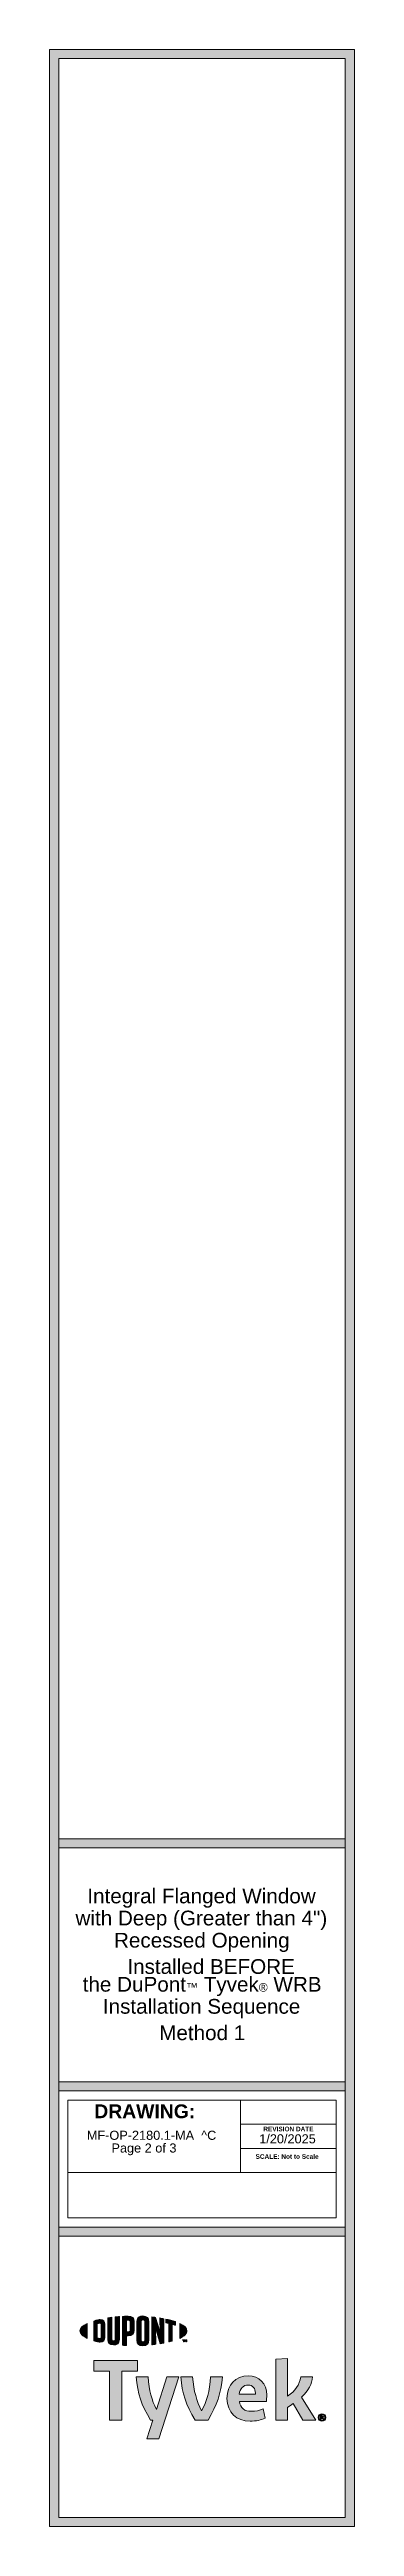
# Model space of a CAD drawing. Extents: x -1337 to 5791, y -3809 to 1769.
# Drawn here: x 1791 to 2092, y -3693 to -1236 of the extents above; entities that cross this region are included whole.
import ezdxf

# ---------------------------------------------------------------- set-up
doc = ezdxf.new("R2010")
doc.units = 0
doc.header["$MEASUREMENT"] = 0
doc.layers.get('0').update_dxf_attribs({"lineweight": 0})
doc.layers.add('0_0', color=7, linetype='Continuous', lineweight=0)
doc.layers.add('G-ANNO-TTLB', color=7, linetype='Continuous', lineweight=0)

# ---------------------------------------------------------------- blocks, each defined once
blk = doc.blocks.new('Block_10')
at = {"layer": 'G-ANNO-TTLB', "true_color": 0xe11b22, "transparency": 33554687}
h = blk.add_hatch(color=242, dxfattribs=at)
h.dxf.hatch_style = 2
edge = h.paths.add_edge_path()
edge.add_spline(control_points=[(1842.1, -3504.6), (1842.1, -3505.7), (1841.4, -3506.1), (1840.6, -3506.1), (1839.9, -3506.1), (1838.9, -3505.9), (1838.1, -3505.6), (1838.1, -3505.6), (1838.1, -3491.5), (1838.1, -3491.5), (1838.9, -3491.3), (1839.9, -3491.1), (1840.6, -3491.1), (1841.4, -3491.1), (1842.1, -3491.4), (1842.1, -3492.6), (1842.1, -3492.6), (1842.1, -3504.6), (1842.1, -3504.6)], knot_values=[0, 0, 0, 0, 1, 1, 1, 2, 2, 2, 3, 3, 3, 4, 4, 4, 5, 5, 5, 6, 6, 6, 6], degree=3, periodic=0)
edge = h.paths.add_edge_path()
edge.add_spline(control_points=[(1841.1, -3487.4), (1839.8, -3487.4), (1838, -3487.7), (1834.6, -3488.8), (1834.6, -3488.8), (1834.6, -3508.4), (1834.6, -3508.4), (1837.6, -3509.3), (1839.8, -3509.8), (1841.1, -3509.8), (1844, -3509.8), (1845.7, -3508), (1845.7, -3505.1), (1845.7, -3505.1), (1845.7, -3492.1), (1845.7, -3492.1), (1845.7, -3489.2), (1844, -3487.4), (1841.1, -3487.4)], knot_values=[0, 0, 0, 0, 1, 1, 1, 2, 2, 2, 3, 3, 3, 4, 4, 4, 5, 5, 5, 6, 6, 6, 6], degree=3, periodic=0)
h = blk.add_hatch(color=242, dxfattribs=at)
h.dxf.hatch_style = 2
edge = h.paths.add_edge_path()
edge.add_spline(control_points=[(1856, -3506.9), (1856, -3508), (1855.6, -3508.7), (1854.2, -3508.6), (1852.8, -3508.4), (1852.4, -3507.8), (1852.4, -3506.5), (1852.4, -3506.5), (1852.4, -3485.1), (1852.4, -3485.1), (1851.5, -3485.2), (1849.5, -3485.5), (1848.6, -3485.6), (1848.6, -3485.6), (1848.6, -3507.2), (1848.6, -3507.2), (1848.6, -3510.7), (1850.2, -3512), (1854.2, -3512.5), (1857.8, -3512.9), (1860, -3511), (1860, -3507.2), (1860, -3507.2), (1860, -3484.4), (1860, -3484.4), (1859.3, -3484.5), (1856.8, -3484.7), (1856, -3484.7), (1856, -3484.7), (1856, -3506.9), (1856, -3506.9)], knot_values=[0, 0, 0, 0, 1, 1, 1, 2, 2, 2, 3, 3, 3, 4, 4, 4, 5, 5, 5, 6, 6, 6, 7, 7, 7, 8, 8, 8, 9, 9, 9, 10, 10, 10, 10], degree=3, periodic=0)
h = blk.add_hatch(color=242, dxfattribs=at)
h.dxf.hatch_style = 2
edge = h.paths.add_edge_path()
edge.add_spline(control_points=[(1870.7, -3497.5), (1870.7, -3498.7), (1870.3, -3499.4), (1868.7, -3499.4), (1868.7, -3499.4), (1867.2, -3499.4), (1867.2, -3499.4), (1867.2, -3499.4), (1867.2, -3488), (1867.2, -3488), (1867.9, -3488), (1868.2, -3488), (1868.6, -3488), (1870.4, -3488), (1870.7, -3488.7), (1870.7, -3489.9), (1870.7, -3489.9), (1870.7, -3497.5), (1870.7, -3497.5)], knot_values=[0, 0, 0, 0, 1, 1, 1, 2, 2, 2, 3, 3, 3, 4, 4, 4, 5, 5, 5, 6, 6, 6, 6], degree=3, periodic=0)
edge = h.paths.add_edge_path()
edge.add_spline(control_points=[(1868.8, -3484), (1868.1, -3484), (1865.6, -3484.1), (1863.2, -3484.2), (1863.2, -3484.2), (1863.2, -3512.9), (1863.2, -3512.9), (1864, -3513), (1866.1, -3513.1), (1867.2, -3513.1), (1867.2, -3513.1), (1867.2, -3503.4), (1867.2, -3503.4), (1867.2, -3503.4), (1868.8, -3503.4), (1868.8, -3503.4), (1873, -3503.4), (1874.8, -3501.5), (1874.8, -3497.8), (1874.8, -3497.8), (1874.8, -3489.3), (1874.8, -3489.3), (1874.8, -3485.8), (1872.8, -3484), (1868.8, -3484)], knot_values=[0, 0, 0, 0, 1, 1, 1, 2, 2, 2, 3, 3, 3, 4, 4, 4, 5, 5, 5, 6, 6, 6, 7, 7, 7, 8, 8, 8, 8], degree=3, periodic=0)
h = blk.add_hatch(color=242, dxfattribs=at)
h.dxf.hatch_style = 2
edge = h.paths.add_edge_path()
edge.add_spline(control_points=[(1885.1, -3507.5), (1885.1, -3508.7), (1884.8, -3509.3), (1883.3, -3509.3), (1881.9, -3509.3), (1881.5, -3508.7), (1881.5, -3507.5), (1881.5, -3507.5), (1881.5, -3489.6), (1881.5, -3489.6), (1881.5, -3488.4), (1881.9, -3487.8), (1883.3, -3487.8), (1884.8, -3487.9), (1885.1, -3488.5), (1885.1, -3489.6), (1885.1, -3489.6), (1885.1, -3507.5), (1885.1, -3507.5)], knot_values=[0, 0, 0, 0, 1, 1, 1, 2, 2, 2, 3, 3, 3, 4, 4, 4, 5, 5, 5, 6, 6, 6, 6], degree=3, periodic=0)
edge = h.paths.add_edge_path()
edge.add_spline(control_points=[(1883.3, -3483.8), (1879.6, -3483.6), (1877.4, -3485.3), (1877.4, -3489.1), (1877.4, -3489.1), (1877.4, -3507.9), (1877.4, -3507.9), (1877.4, -3511.9), (1879.4, -3513.5), (1883.3, -3513.3), (1887.2, -3513.2), (1889.2, -3511.7), (1889.2, -3507.5), (1889.2, -3507.5), (1889.2, -3489.5), (1889.2, -3489.5), (1889.2, -3485.5), (1887.4, -3484), (1883.3, -3483.8)], knot_values=[0, 0, 0, 0, 1, 1, 1, 2, 2, 2, 3, 3, 3, 4, 4, 4, 5, 5, 5, 6, 6, 6, 6], degree=3, periodic=0)
h = blk.add_hatch(color=242, dxfattribs=at)
h.dxf.hatch_style = 2
edge = h.paths.add_edge_path()
edge.add_spline(control_points=[(1900.4, -3499.8), (1900.4, -3499.8), (1895.9, -3485.2), (1895.9, -3485.2), (1894.7, -3485.1), (1893.3, -3484.9), (1892.1, -3484.8), (1892.1, -3484.8), (1892.1, -3512.4), (1892.1, -3512.4), (1892.9, -3512.3), (1895, -3512.1), (1896, -3511.9), (1896, -3511.9), (1895.7, -3495.7), (1895.7, -3495.7), (1895.7, -3495.7), (1900.4, -3511.3), (1900.4, -3511.3), (1901.4, -3511.1), (1902.9, -3510.9), (1903.9, -3510.7), (1903.9, -3510.7), (1903.9, -3486.5), (1903.9, -3486.5), (1902.9, -3486.3), (1901, -3486), (1900.1, -3485.8), (1900.1, -3485.8), (1900.4, -3499.8), (1900.4, -3499.8)], knot_values=[0, 0, 0, 0, 1, 1, 1, 2, 2, 2, 3, 3, 3, 4, 4, 4, 5, 5, 5, 6, 6, 6, 7, 7, 7, 8, 8, 8, 9, 9, 9, 10, 10, 10, 10], degree=3, periodic=0)
h = blk.add_hatch(color=242, dxfattribs=at)
h.dxf.hatch_style = 2
edge = h.paths.add_edge_path()
edge.add_spline(control_points=[(1905.9, -3490.7), (1906.9, -3490.9), (1907.9, -3491.1), (1908.8, -3491.3), (1908.8, -3491.3), (1908.8, -3509.6), (1908.8, -3509.6), (1909.7, -3509.4), (1911.3, -3509), (1912.4, -3508.7), (1912.4, -3508.7), (1912.4, -3492.2), (1912.4, -3492.2), (1913.5, -3492.4), (1914.5, -3492.7), (1915.4, -3493), (1915.4, -3493), (1915.4, -3489.4), (1915.4, -3489.4), (1912.5, -3488.4), (1909.4, -3487.6), (1905.9, -3486.9), (1905.9, -3486.9), (1905.9, -3490.7), (1905.9, -3490.7)], knot_values=[0, 0, 0, 0, 1, 1, 1, 2, 2, 2, 3, 3, 3, 4, 4, 4, 5, 5, 5, 6, 6, 6, 7, 7, 7, 8, 8, 8, 8], degree=3, periodic=0)
h = blk.add_hatch(color=242, dxfattribs=at)
h.dxf.hatch_style = 2
edge = h.paths.add_edge_path()
edge.add_spline(control_points=[(1821, -3498.5), (1821, -3501.2), (1823.7, -3503.8), (1828.3, -3506), (1828.3, -3506), (1828.3, -3491.2), (1828.3, -3491.2), (1823.7, -3493.3), (1821, -3495.8), (1821, -3498.5)], knot_values=[0, 0, 0, 0, 1, 1, 1, 2, 2, 2, 3, 3, 3, 3], degree=3, periodic=0)
h = blk.add_hatch(color=242, dxfattribs=at)
h.dxf.hatch_style = 2
edge = h.paths.add_edge_path()
edge.add_spline(control_points=[(1926.9, -3498.5), (1926.9, -3501.2), (1924.3, -3503.8), (1919.7, -3506), (1919.7, -3506), (1919.7, -3491.2), (1919.7, -3491.2), (1924.3, -3493.3), (1926.9, -3495.8), (1926.9, -3498.5)], knot_values=[0, 0, 0, 0, 1, 1, 1, 2, 2, 2, 3, 3, 3, 3], degree=3, periodic=0)
h = blk.add_hatch(color=242, dxfattribs=at)
h.dxf.hatch_style = 2
edge = h.paths.add_edge_path()
edge.add_spline(control_points=[(1924.8, -3507.4), (1924.8, -3507.4), (1925.2, -3507.4), (1925.2, -3507.4), (1925.2, -3507.4), (1925.9, -3508.5), (1925.9, -3508.5), (1925.9, -3508.5), (1926.5, -3507.4), (1926.5, -3507.4), (1926.5, -3507.4), (1926.9, -3507.4), (1926.9, -3507.4), (1926.9, -3507.4), (1926.9, -3509.6), (1926.9, -3509.6), (1926.9, -3509.6), (1926.5, -3509.6), (1926.5, -3509.6), (1926.5, -3509.6), (1926.5, -3508.1), (1926.5, -3508.1), (1926.5, -3508.1), (1925.9, -3509.1), (1925.9, -3509.1), (1925.9, -3509.1), (1925.8, -3509.1), (1925.8, -3509.1), (1925.8, -3509.1), (1925.2, -3508.1), (1925.2, -3508.1), (1925.2, -3508.1), (1925.2, -3509.6), (1925.2, -3509.6), (1925.2, -3509.6), (1924.8, -3509.6), (1924.8, -3509.6), (1924.8, -3509.6), (1924.8, -3507.4), (1924.8, -3507.4)], knot_values=[0, 0, 0, 0, 1, 1, 1, 2, 2, 2, 3, 3, 3, 4, 4, 4, 5, 5, 5, 6, 6, 6, 7, 7, 7, 8, 8, 8, 9, 9, 9, 10, 10, 10, 11, 11, 11, 12, 12, 12, 13, 13, 13, 13], degree=3, periodic=0)
edge = h.paths.add_edge_path()
edge.add_spline(control_points=[(1923.3, -3507.8), (1923.3, -3507.8), (1922.6, -3507.8), (1922.6, -3507.8), (1922.6, -3507.8), (1922.6, -3507.4), (1922.6, -3507.4), (1922.6, -3507.4), (1924.3, -3507.4), (1924.3, -3507.4), (1924.3, -3507.4), (1924.3, -3507.8), (1924.3, -3507.8), (1924.3, -3507.8), (1923.7, -3507.8), (1923.7, -3507.8), (1923.7, -3507.8), (1923.7, -3509.6), (1923.7, -3509.6), (1923.7, -3509.6), (1923.3, -3509.6), (1923.3, -3509.6), (1923.3, -3509.6), (1923.3, -3507.8), (1923.3, -3507.8)], knot_values=[0, 0, 0, 0, 1, 1, 1, 2, 2, 2, 3, 3, 3, 4, 4, 4, 5, 5, 5, 6, 6, 6, 7, 7, 7, 8, 8, 8, 8], degree=3, periodic=0)
at = {"layer": 'G-ANNO-TTLB'}
for points, knots in [([(1841.1, -3487.4), (1839.8, -3487.4), (1838, -3487.7), (1834.6, -3488.8), (1834.6, -3488.8), (1834.6, -3508.4), (1834.6, -3508.4), (1837.6, -3509.3), (1839.8, -3509.8), (1841.1, -3509.8), (1844, -3509.8), (1845.7, -3508), (1845.7, -3505.1), (1845.7, -3505.1), (1845.7, -3492.1), (1845.7, -3492.1), (1845.7, -3489.2), (1844, -3487.4), (1841.1, -3487.4)], [0, 0, 0, 0, 1, 1, 1, 2, 2, 2, 3, 3, 3, 4, 4, 4, 5, 5, 5, 6, 6, 6, 6]), ([(1856, -3506.9), (1856, -3508), (1855.6, -3508.7), (1854.2, -3508.6), (1852.8, -3508.4), (1852.4, -3507.8), (1852.4, -3506.5), (1852.4, -3506.5), (1852.4, -3485.1), (1852.4, -3485.1), (1851.5, -3485.2), (1849.5, -3485.5), (1848.6, -3485.6), (1848.6, -3485.6), (1848.6, -3507.2), (1848.6, -3507.2), (1848.6, -3510.7), (1850.2, -3512), (1854.2, -3512.5), (1857.8, -3512.9), (1860, -3511), (1860, -3507.2), (1860, -3507.2), (1860, -3484.4), (1860, -3484.4), (1859.3, -3484.5), (1856.8, -3484.7), (1856, -3484.7), (1856, -3484.7), (1856, -3506.9), (1856, -3506.9)], [0, 0, 0, 0, 1, 1, 1, 2, 2, 2, 3, 3, 3, 4, 4, 4, 5, 5, 5, 6, 6, 6, 7, 7, 7, 8, 8, 8, 9, 9, 9, 10, 10, 10, 10]), ([(1868.8, -3484), (1868.1, -3484), (1865.6, -3484.1), (1863.2, -3484.2), (1863.2, -3484.2), (1863.2, -3512.9), (1863.2, -3512.9), (1864, -3513), (1866.1, -3513.1), (1867.2, -3513.1), (1867.2, -3513.1), (1867.2, -3503.4), (1867.2, -3503.4), (1867.2, -3503.4), (1868.8, -3503.4), (1868.8, -3503.4), (1873, -3503.4), (1874.8, -3501.5), (1874.8, -3497.8), (1874.8, -3497.8), (1874.8, -3489.3), (1874.8, -3489.3), (1874.8, -3485.8), (1872.8, -3484), (1868.8, -3484)], [0, 0, 0, 0, 1, 1, 1, 2, 2, 2, 3, 3, 3, 4, 4, 4, 5, 5, 5, 6, 6, 6, 7, 7, 7, 8, 8, 8, 8]), ([(1870.7, -3497.5), (1870.7, -3498.7), (1870.3, -3499.4), (1868.7, -3499.4), (1868.7, -3499.4), (1867.2, -3499.4), (1867.2, -3499.4), (1867.2, -3499.4), (1867.2, -3488), (1867.2, -3488), (1867.9, -3488), (1868.2, -3488), (1868.6, -3488), (1870.4, -3488), (1870.7, -3488.7), (1870.7, -3489.9), (1870.7, -3489.9), (1870.7, -3497.5), (1870.7, -3497.5)], [0, 0, 0, 0, 1, 1, 1, 2, 2, 2, 3, 3, 3, 4, 4, 4, 5, 5, 5, 6, 6, 6, 6]), ([(1883.3, -3483.8), (1879.6, -3483.6), (1877.4, -3485.3), (1877.4, -3489.1), (1877.4, -3489.1), (1877.4, -3507.9), (1877.4, -3507.9), (1877.4, -3511.9), (1879.4, -3513.5), (1883.3, -3513.3), (1887.2, -3513.2), (1889.2, -3511.7), (1889.2, -3507.5), (1889.2, -3507.5), (1889.2, -3489.5), (1889.2, -3489.5), (1889.2, -3485.5), (1887.4, -3484), (1883.3, -3483.8)], [0, 0, 0, 0, 1, 1, 1, 2, 2, 2, 3, 3, 3, 4, 4, 4, 5, 5, 5, 6, 6, 6, 6]), ([(1885.1, -3507.5), (1885.1, -3508.7), (1884.8, -3509.3), (1883.3, -3509.3), (1881.9, -3509.3), (1881.5, -3508.7), (1881.5, -3507.5), (1881.5, -3507.5), (1881.5, -3489.6), (1881.5, -3489.6), (1881.5, -3488.4), (1881.9, -3487.8), (1883.3, -3487.8), (1884.8, -3487.9), (1885.1, -3488.5), (1885.1, -3489.6), (1885.1, -3489.6), (1885.1, -3507.5), (1885.1, -3507.5)], [0, 0, 0, 0, 1, 1, 1, 2, 2, 2, 3, 3, 3, 4, 4, 4, 5, 5, 5, 6, 6, 6, 6]), ([(1900.4, -3499.8), (1900.4, -3499.8), (1895.9, -3485.2), (1895.9, -3485.2), (1894.7, -3485.1), (1893.3, -3484.9), (1892.1, -3484.8), (1892.1, -3484.8), (1892.1, -3512.4), (1892.1, -3512.4), (1892.9, -3512.3), (1895, -3512.1), (1896, -3511.9), (1896, -3511.9), (1895.7, -3495.7), (1895.7, -3495.7), (1895.7, -3495.7), (1900.4, -3511.3), (1900.4, -3511.3), (1901.4, -3511.1), (1902.9, -3510.9), (1903.9, -3510.7), (1903.9, -3510.7), (1903.9, -3486.5), (1903.9, -3486.5), (1902.9, -3486.3), (1901, -3486), (1900.1, -3485.8), (1900.1, -3485.8), (1900.4, -3499.8), (1900.4, -3499.8)], [0, 0, 0, 0, 1, 1, 1, 2, 2, 2, 3, 3, 3, 4, 4, 4, 5, 5, 5, 6, 6, 6, 7, 7, 7, 8, 8, 8, 9, 9, 9, 10, 10, 10, 10]), ([(1905.9, -3490.7), (1906.9, -3490.9), (1907.9, -3491.1), (1908.8, -3491.3), (1908.8, -3491.3), (1908.8, -3509.6), (1908.8, -3509.6), (1909.7, -3509.4), (1911.3, -3509), (1912.4, -3508.7), (1912.4, -3508.7), (1912.4, -3492.2), (1912.4, -3492.2), (1913.5, -3492.4), (1914.5, -3492.7), (1915.4, -3493), (1915.4, -3493), (1915.4, -3489.4), (1915.4, -3489.4), (1912.5, -3488.4), (1909.4, -3487.6), (1905.9, -3486.9), (1905.9, -3486.9), (1905.9, -3490.7), (1905.9, -3490.7)], [0, 0, 0, 0, 1, 1, 1, 2, 2, 2, 3, 3, 3, 4, 4, 4, 5, 5, 5, 6, 6, 6, 7, 7, 7, 8, 8, 8, 8]), ([(1821, -3498.5), (1821, -3501.2), (1823.7, -3503.8), (1828.3, -3506), (1828.3, -3506), (1828.3, -3491.2), (1828.3, -3491.2), (1823.7, -3493.3), (1821, -3495.8), (1821, -3498.5)], [0, 0, 0, 0, 1, 1, 1, 2, 2, 2, 3, 3, 3, 3]), ([(1842.1, -3504.6), (1842.1, -3505.7), (1841.4, -3506.1), (1840.6, -3506.1), (1839.9, -3506.1), (1838.9, -3505.9), (1838.1, -3505.6), (1838.1, -3505.6), (1838.1, -3491.5), (1838.1, -3491.5), (1838.9, -3491.3), (1839.9, -3491.1), (1840.6, -3491.1), (1841.4, -3491.1), (1842.1, -3491.4), (1842.1, -3492.6), (1842.1, -3492.6), (1842.1, -3504.6), (1842.1, -3504.6)], [0, 0, 0, 0, 1, 1, 1, 2, 2, 2, 3, 3, 3, 4, 4, 4, 5, 5, 5, 6, 6, 6, 6]), ([(1926.9, -3498.5), (1926.9, -3501.2), (1924.3, -3503.8), (1919.7, -3506), (1919.7, -3506), (1919.7, -3491.2), (1919.7, -3491.2), (1924.3, -3493.3), (1926.9, -3495.8), (1926.9, -3498.5)], [0, 0, 0, 0, 1, 1, 1, 2, 2, 2, 3, 3, 3, 3]), ([(1923.3, -3507.8), (1923.3, -3507.8), (1922.6, -3507.8), (1922.6, -3507.8), (1922.6, -3507.8), (1922.6, -3507.4), (1922.6, -3507.4), (1922.6, -3507.4), (1924.3, -3507.4), (1924.3, -3507.4), (1924.3, -3507.4), (1924.3, -3507.8), (1924.3, -3507.8), (1924.3, -3507.8), (1923.7, -3507.8), (1923.7, -3507.8), (1923.7, -3507.8), (1923.7, -3509.6), (1923.7, -3509.6), (1923.7, -3509.6), (1923.3, -3509.6), (1923.3, -3509.6), (1923.3, -3509.6), (1923.3, -3507.8), (1923.3, -3507.8)], [0, 0, 0, 0, 1, 1, 1, 2, 2, 2, 3, 3, 3, 4, 4, 4, 5, 5, 5, 6, 6, 6, 7, 7, 7, 8, 8, 8, 8]), ([(1924.8, -3507.4), (1924.8, -3507.4), (1925.2, -3507.4), (1925.2, -3507.4), (1925.2, -3507.4), (1925.9, -3508.5), (1925.9, -3508.5), (1925.9, -3508.5), (1926.5, -3507.4), (1926.5, -3507.4), (1926.5, -3507.4), (1926.9, -3507.4), (1926.9, -3507.4), (1926.9, -3507.4), (1926.9, -3509.6), (1926.9, -3509.6), (1926.9, -3509.6), (1926.5, -3509.6), (1926.5, -3509.6), (1926.5, -3509.6), (1926.5, -3508.1), (1926.5, -3508.1), (1926.5, -3508.1), (1925.9, -3509.1), (1925.9, -3509.1), (1925.9, -3509.1), (1925.8, -3509.1), (1925.8, -3509.1), (1925.8, -3509.1), (1925.2, -3508.1), (1925.2, -3508.1), (1925.2, -3508.1), (1925.2, -3509.6), (1925.2, -3509.6), (1925.2, -3509.6), (1924.8, -3509.6), (1924.8, -3509.6), (1924.8, -3509.6), (1924.8, -3507.4), (1924.8, -3507.4)], [0, 0, 0, 0, 1, 1, 1, 2, 2, 2, 3, 3, 3, 4, 4, 4, 5, 5, 5, 6, 6, 6, 7, 7, 7, 8, 8, 8, 9, 9, 9, 10, 10, 10, 11, 11, 11, 12, 12, 12, 13, 13, 13, 13])]:
    blk.add_open_spline(points, degree=3, knots=knots, dxfattribs=at)
blk = doc.blocks.new('Block_14')
at = {"layer": 'G-ANNO-TTLB', "true_color": 0x17477e, "transparency": 33554687}
h = blk.add_hatch(color=156, dxfattribs=at)
h.dxf.hatch_style = 2
h.paths.add_polyline_path([(1878.1, -3528.1), (1834.6, -3528.1), (1834.6, -3538.4), (1850.3, -3538.4), (1850.3, -3587.2), (1862.4, -3587.2), (1862.4, -3538.4), (1878.1, -3538.4)])
h = blk.add_hatch(color=156, dxfattribs=at)
h.dxf.hatch_style = 2
edge = h.paths.add_edge_path()
edge.add_spline(control_points=[(2040.3, -3564.2), (2040.3, -3564.2), (2054.3, -3587.2), (2054.3, -3587.2), (2054.3, -3587.2), (2041.7, -3587.2), (2041.7, -3587.2), (2041.7, -3587.2), (2032, -3570.7), (2032, -3570.7), (2030.2, -3572), (2028.3, -3573.3), (2026.3, -3574.5), (2026.3, -3574.5), (2026.3, -3587.2), (2026.3, -3587.2), (2026.3, -3587.2), (2014.7, -3587.2), (2014.7, -3587.2), (2014.7, -3587.2), (2014.7, -3526.7), (2014.7, -3526.7), (2014.7, -3526.7), (2026.3, -3526.1), (2026.3, -3526.1), (2026.3, -3526.1), (2026.3, -3563.3), (2026.3, -3563.3), (2034.2, -3558.2), (2038.1, -3552.3), (2039.5, -3544.1), (2039.5, -3544.1), (2051, -3544.1), (2051, -3544.1), (2050.8, -3551.3), (2047.1, -3557.8), (2040.3, -3564.2)], knot_values=[0, 0, 0, 0, 1, 1, 1, 2, 2, 2, 3, 3, 3, 4, 4, 4, 5, 5, 5, 6, 6, 6, 7, 7, 7, 8, 8, 8, 9, 9, 9, 10, 10, 10, 11, 11, 11, 12, 12, 12, 12], degree=3, periodic=0)
h = blk.add_hatch(color=156, dxfattribs=at)
h.dxf.hatch_style = 2
edge = h.paths.add_edge_path()
edge.add_spline(control_points=[(1950.3, -3544.1), (1949.6, -3558.5), (1946.4, -3568.3), (1941.4, -3577.8), (1936.6, -3568.3), (1933.5, -3558.5), (1932.5, -3544.1), (1932.5, -3544.1), (1920.8, -3544.1), (1920.8, -3544.1), (1922.1, -3561), (1925.9, -3571.9), (1935, -3587.2), (1935, -3587.2), (1947.9, -3587.2), (1947.9, -3587.2), (1956.7, -3571.9), (1960.3, -3561), (1962, -3544.1), (1962, -3544.1), (1950.3, -3544.1), (1950.3, -3544.1)], knot_values=[0, 0, 0, 0, 1, 1, 1, 2, 2, 2, 3, 3, 3, 4, 4, 4, 5, 5, 5, 6, 6, 6, 7, 7, 7, 7], degree=3, periodic=0)
h = blk.add_hatch(color=156, dxfattribs=at)
h.dxf.hatch_style = 2
edge = h.paths.add_edge_path()
edge.add_spline(control_points=[(1978.6, -3561.5), (1978.6, -3561.5), (1994.6, -3561.5), (1994.6, -3561.5), (1994.6, -3561.5), (1994.6, -3560.5), (1994.6, -3560.5), (1994.6, -3555.8), (1992.1, -3552.3), (1987.5, -3552.3), (1982.6, -3552.3), (1979.4, -3555.8), (1978.6, -3561.5)], knot_values=[0, 0, 0, 0, 1, 1, 1, 2, 2, 2, 3, 3, 3, 4, 4, 4, 4], degree=3, periodic=0)
edge = h.paths.add_edge_path()
edge.add_spline(control_points=[(2004.2, -3585.3), (2000.5, -3587), (1995, -3588.2), (1989.4, -3588.2), (1975.8, -3588.2), (1966.5, -3579.6), (1966.5, -3565.6), (1966.5, -3552.2), (1975.1, -3543.1), (1987.5, -3543.1), (1998.5, -3543.1), (2005.8, -3550.9), (2005.8, -3562.2), (2005.8, -3564.8), (2005.6, -3566.9), (2005.5, -3568.6), (2005.5, -3568.6), (1978.8, -3568.6), (1978.8, -3568.6), (1979.9, -3575.4), (1983.8, -3578.4), (1990.6, -3578.4), (1994.7, -3578.4), (1998.7, -3577.5), (2002.3, -3576), (2002.3, -3576), (2004.2, -3585.3), (2004.2, -3585.3)], knot_values=[0, 0, 0, 0, 1, 1, 1, 2, 2, 2, 3, 3, 3, 4, 4, 4, 5, 5, 5, 6, 6, 6, 7, 7, 7, 8, 8, 8, 9, 9, 9, 9], degree=3, periodic=0)
at = {"layer": 'G-ANNO-TTLB'}
blk.add_lwpolyline([(1878.1, -3528.1), (1834.6, -3528.1), (1834.6, -3538.4), (1850.3, -3538.4), (1850.3, -3587.2), (1862.4, -3587.2), (1862.4, -3538.4), (1878.1, -3538.4)], close=True, dxfattribs=at)
for points, knots in [([(2040.3, -3564.2), (2040.3, -3564.2), (2054.3, -3587.2), (2054.3, -3587.2), (2054.3, -3587.2), (2041.7, -3587.2), (2041.7, -3587.2), (2041.7, -3587.2), (2032, -3570.7), (2032, -3570.7), (2030.2, -3572), (2028.3, -3573.3), (2026.3, -3574.5), (2026.3, -3574.5), (2026.3, -3587.2), (2026.3, -3587.2), (2026.3, -3587.2), (2014.7, -3587.2), (2014.7, -3587.2), (2014.7, -3587.2), (2014.7, -3526.7), (2014.7, -3526.7), (2014.7, -3526.7), (2026.3, -3526.1), (2026.3, -3526.1), (2026.3, -3526.1), (2026.3, -3563.3), (2026.3, -3563.3), (2034.2, -3558.2), (2038.1, -3552.3), (2039.5, -3544.1), (2039.5, -3544.1), (2051, -3544.1), (2051, -3544.1), (2050.8, -3551.3), (2047.1, -3557.8), (2040.3, -3564.2)], [0, 0, 0, 0, 1, 1, 1, 2, 2, 2, 3, 3, 3, 4, 4, 4, 5, 5, 5, 6, 6, 6, 7, 7, 7, 8, 8, 8, 9, 9, 9, 10, 10, 10, 11, 11, 11, 12, 12, 12, 12]), ([(1950.3, -3544.1), (1949.6, -3558.5), (1946.4, -3568.3), (1941.4, -3577.8), (1936.6, -3568.3), (1933.5, -3558.5), (1932.5, -3544.1), (1932.5, -3544.1), (1920.8, -3544.1), (1920.8, -3544.1), (1922.1, -3561), (1925.9, -3571.9), (1935, -3587.2), (1935, -3587.2), (1947.9, -3587.2), (1947.9, -3587.2), (1956.7, -3571.9), (1960.3, -3561), (1962, -3544.1), (1962, -3544.1), (1950.3, -3544.1), (1950.3, -3544.1)], [0, 0, 0, 0, 1, 1, 1, 2, 2, 2, 3, 3, 3, 4, 4, 4, 5, 5, 5, 6, 6, 6, 7, 7, 7, 7]), ([(2004.2, -3585.3), (2000.5, -3587), (1995, -3588.2), (1989.4, -3588.2), (1975.8, -3588.2), (1966.5, -3579.6), (1966.5, -3565.6), (1966.5, -3552.2), (1975.1, -3543.1), (1987.5, -3543.1), (1998.5, -3543.1), (2005.8, -3550.9), (2005.8, -3562.2), (2005.8, -3564.8), (2005.6, -3566.9), (2005.5, -3568.6), (2005.5, -3568.6), (1978.8, -3568.6), (1978.8, -3568.6), (1979.9, -3575.4), (1983.8, -3578.4), (1990.6, -3578.4), (1994.7, -3578.4), (1998.7, -3577.5), (2002.3, -3576), (2002.3, -3576), (2004.2, -3585.3), (2004.2, -3585.3)], [0, 0, 0, 0, 1, 1, 1, 2, 2, 2, 3, 3, 3, 4, 4, 4, 5, 5, 5, 6, 6, 6, 7, 7, 7, 8, 8, 8, 9, 9, 9, 9]), ([(1978.6, -3561.5), (1978.6, -3561.5), (1994.6, -3561.5), (1994.6, -3561.5), (1994.6, -3561.5), (1994.6, -3560.5), (1994.6, -3560.5), (1994.6, -3555.8), (1992.1, -3552.3), (1987.5, -3552.3), (1982.6, -3552.3), (1979.4, -3555.8), (1978.6, -3561.5)], [0, 0, 0, 0, 1, 1, 1, 2, 2, 2, 3, 3, 3, 4, 4, 4, 4])]:
    blk.add_open_spline(points, degree=3, knots=knots, dxfattribs=at)
blk = doc.blocks.new('Block_13')
at = {"layer": 'G-ANNO-TTLB', "true_color": 0x17477e, "transparency": 33554687}
h = blk.add_hatch(color=156, dxfattribs=at)
h.dxf.hatch_style = 2
edge = h.paths.add_edge_path()
edge.add_spline(control_points=[(1907.1, -3544.1), (1907.1, -3544.1), (1896.6, -3576.5), (1896.6, -3576.5), (1892.2, -3567.4), (1889.3, -3557.9), (1888.4, -3544.1), (1888.4, -3544.1), (1876.7, -3544.1), (1876.7, -3544.1), (1877.9, -3561), (1881.7, -3571.9), (1890.9, -3587.2), (1890.9, -3587.2), (1893.2, -3587.2), (1893.2, -3587.2), (1893.2, -3587.2), (1887.2, -3605.8), (1887.2, -3605.8), (1887.2, -3605.8), (1898.9, -3605.8), (1898.9, -3605.8), (1898.9, -3605.8), (1918.7, -3544.1), (1918.7, -3544.1), (1918.7, -3544.1), (1907.1, -3544.1), (1907.1, -3544.1)], knot_values=[0, 0, 0, 0, 1, 1, 1, 2, 2, 2, 3, 3, 3, 4, 4, 4, 5, 5, 5, 6, 6, 6, 7, 7, 7, 8, 8, 8, 9, 9, 9, 9], degree=3, periodic=0)
at = {"layer": 'G-ANNO-TTLB'}
blk.add_open_spline([(1907.1, -3544.1), (1907.1, -3544.1), (1896.6, -3576.5), (1896.6, -3576.5), (1892.2, -3567.4), (1889.3, -3557.9), (1888.4, -3544.1), (1888.4, -3544.1), (1876.7, -3544.1), (1876.7, -3544.1), (1877.9, -3561), (1881.7, -3571.9), (1890.9, -3587.2), (1890.9, -3587.2), (1893.2, -3587.2), (1893.2, -3587.2), (1893.2, -3587.2), (1887.2, -3605.8), (1887.2, -3605.8), (1887.2, -3605.8), (1898.9, -3605.8), (1898.9, -3605.8), (1898.9, -3605.8), (1918.7, -3544.1), (1918.7, -3544.1), (1918.7, -3544.1), (1907.1, -3544.1), (1907.1, -3544.1)], degree=3, knots=[0, 0, 0, 0, 1, 1, 1, 2, 2, 2, 3, 3, 3, 4, 4, 4, 5, 5, 5, 6, 6, 6, 7, 7, 7, 8, 8, 8, 9, 9, 9, 9], dxfattribs=at)
blk.add_blockref('Block_14', (0, 0), dxfattribs=at)
blk = doc.blocks.new('Block_15')
at = {"layer": 'G-ANNO-TTLB', "true_color": 0x17477e, "transparency": 33554687}
h = blk.add_hatch(color=156, dxfattribs=at)
h.dxf.hatch_style = 2
edge = h.paths.add_edge_path()
edge.add_spline(control_points=[(2059.9, -3583.2), (2059.9, -3583.2), (2059.9, -3584.3), (2059.9, -3584.3), (2059.9, -3584.3), (2060.4, -3584.3), (2060.4, -3584.3), (2060.9, -3584.3), (2061.1, -3584.2), (2061.1, -3583.8), (2061.1, -3583.4), (2060.9, -3583.2), (2060.4, -3583.2), (2060.4, -3583.2), (2059.9, -3583.2), (2059.9, -3583.2)], knot_values=[0, 0, 0, 0, 1, 1, 1, 2, 2, 2, 3, 3, 3, 4, 4, 4, 5, 5, 5, 5], degree=3, periodic=0)
edge = h.paths.add_edge_path()
edge.add_spline(control_points=[(2059.1, -3582.5), (2059.1, -3582.5), (2060.4, -3582.5), (2060.4, -3582.5), (2061.4, -3582.5), (2061.9, -3583), (2061.9, -3583.8), (2061.9, -3584.3), (2061.7, -3584.7), (2061.2, -3584.9), (2061.4, -3585.4), (2061.8, -3585.8), (2062.2, -3586.3), (2062.2, -3586.3), (2061.2, -3586.3), (2061.2, -3586.3), (2060.8, -3585.9), (2060.6, -3585.5), (2060.3, -3585), (2060.3, -3585), (2059.9, -3585), (2059.9, -3585), (2059.9, -3585), (2059.9, -3586.3), (2059.9, -3586.3), (2059.9, -3586.3), (2059.1, -3586.3), (2059.1, -3586.3), (2059.1, -3586.3), (2059.1, -3582.5), (2059.1, -3582.5)], knot_values=[0, 0, 0, 0, 1, 1, 1, 2, 2, 2, 3, 3, 3, 4, 4, 4, 5, 5, 5, 6, 6, 6, 7, 7, 7, 8, 8, 8, 9, 9, 9, 10, 10, 10, 10], degree=3, periodic=0)
edge = h.paths.add_edge_path()
edge.add_spline(control_points=[(2060.4, -3581.5), (2058.6, -3581.5), (2057.6, -3582.6), (2057.6, -3584.5), (2057.6, -3586.4), (2058.6, -3587.5), (2060.4, -3587.5), (2062.3, -3587.5), (2063.3, -3586.4), (2063.3, -3584.5), (2063.3, -3582.6), (2062.3, -3581.5), (2060.4, -3581.5)], knot_values=[0, 0, 0, 0, 1, 1, 1, 2, 2, 2, 3, 3, 3, 4, 4, 4, 4], degree=3, periodic=0)
edge = h.paths.add_edge_path()
edge.add_spline(control_points=[(2060.4, -3580.8), (2062.7, -3580.8), (2064.2, -3582.2), (2064.2, -3584.5), (2064.2, -3586.8), (2062.7, -3588.2), (2060.4, -3588.2), (2058.2, -3588.2), (2056.7, -3586.8), (2056.7, -3584.5), (2056.7, -3582.2), (2058.2, -3580.8), (2060.4, -3580.8)], knot_values=[0, 0, 0, 0, 1, 1, 1, 2, 2, 2, 3, 3, 3, 4, 4, 4, 4], degree=3, periodic=0)
at = {"layer": 'G-ANNO-TTLB'}
for points, knots in [([(2060.4, -3580.8), (2062.7, -3580.8), (2064.2, -3582.2), (2064.2, -3584.5), (2064.2, -3586.8), (2062.7, -3588.2), (2060.4, -3588.2), (2058.2, -3588.2), (2056.7, -3586.8), (2056.7, -3584.5), (2056.7, -3582.2), (2058.2, -3580.8), (2060.4, -3580.8)], [0, 0, 0, 0, 1, 1, 1, 2, 2, 2, 3, 3, 3, 4, 4, 4, 4]), ([(2060.4, -3581.5), (2058.6, -3581.5), (2057.6, -3582.6), (2057.6, -3584.5), (2057.6, -3586.4), (2058.6, -3587.5), (2060.4, -3587.5), (2062.3, -3587.5), (2063.3, -3586.4), (2063.3, -3584.5), (2063.3, -3582.6), (2062.3, -3581.5), (2060.4, -3581.5)], [0, 0, 0, 0, 1, 1, 1, 2, 2, 2, 3, 3, 3, 4, 4, 4, 4]), ([(2059.1, -3582.5), (2059.1, -3582.5), (2060.4, -3582.5), (2060.4, -3582.5), (2061.4, -3582.5), (2061.9, -3583), (2061.9, -3583.8), (2061.9, -3584.3), (2061.7, -3584.7), (2061.2, -3584.9), (2061.4, -3585.4), (2061.8, -3585.8), (2062.2, -3586.3), (2062.2, -3586.3), (2061.2, -3586.3), (2061.2, -3586.3), (2060.8, -3585.9), (2060.6, -3585.5), (2060.3, -3585), (2060.3, -3585), (2059.9, -3585), (2059.9, -3585), (2059.9, -3585), (2059.9, -3586.3), (2059.9, -3586.3), (2059.9, -3586.3), (2059.1, -3586.3), (2059.1, -3586.3), (2059.1, -3586.3), (2059.1, -3582.5), (2059.1, -3582.5)], [0, 0, 0, 0, 1, 1, 1, 2, 2, 2, 3, 3, 3, 4, 4, 4, 5, 5, 5, 6, 6, 6, 7, 7, 7, 8, 8, 8, 9, 9, 9, 10, 10, 10, 10]), ([(2059.9, -3583.2), (2059.9, -3583.2), (2059.9, -3584.3), (2059.9, -3584.3), (2059.9, -3584.3), (2060.4, -3584.3), (2060.4, -3584.3), (2060.9, -3584.3), (2061.1, -3584.2), (2061.1, -3583.8), (2061.1, -3583.4), (2060.9, -3583.2), (2060.4, -3583.2), (2060.4, -3583.2), (2059.9, -3583.2), (2059.9, -3583.2)], [0, 0, 0, 0, 1, 1, 1, 2, 2, 2, 3, 3, 3, 4, 4, 4, 5, 5, 5, 5])]:
    blk.add_open_spline(points, degree=3, knots=knots, dxfattribs=at)
blk = doc.blocks.new('Block_12')
at = {"layer": 'G-ANNO-TTLB'}
for name in ['Block_13', 'Block_15']:
    blk.add_blockref(name, (0, 0), dxfattribs=at)
blk = doc.blocks.new('Block_11')
at = {"layer": 'G-ANNO-TTLB'}
blk.add_blockref('Block_12', (0, 0), dxfattribs=at)
blk = doc.blocks.new('Block_9')
at = {"layer": 'G-ANNO-TTLB'}
for name in ['Block_10', 'Block_11']:
    blk.add_blockref(name, (0, 0), dxfattribs=at)
blk = doc.blocks.new('Block_24')
at = {"layer": '0_0', "char_height": 0.2, "attachment_point": 7}
for s, insert in [('\\C18;\\c0;\\FArial|b0|i0|c1;\\H14.625000;\\W1.000000;Integral Flanged Window', (1828.3, -3078.9)), ('\\C18;\\c0;\\FArial|b0|i0|c1;\\H14.625000;\\W1.000000;with Deep (Greater than 4")', (1816.6, -3100.8)), ('\\C18;\\c0;\\FArial|b0|i0|c1;\\H14.625000;\\W1.000000;Recessed Opening', (1854.7, -3122.8)), ('\\C18;\\c0;\\FArial|b0|i0|c1;\\H14.625000;\\W1.000000;Installed BEFORE', (1867.9, -3144.7)), ('\\C18;\\c0;\\FArial|b0|i0|c1;\\H14.625000;\\W1.000000;the DuPont\\H8.526375;™\\H14.625000; Tyvek\\H8.526375;®\\H14.625000; WRB', (1823.7, -3166.5)), ('\\C18;\\c0;\\FArial|b0|i0|c1;\\H14.625000;\\W1.000000;Installation Sequence', (1843.7, -3188.4)), ('\\C18;\\c0;\\FArial|b0|i0|c1;\\H14.625000;\\W1.000000;Method 1', (1899.4, -3210.4))]:
    blk.add_mtext(s, dxfattribs=dict(at, insert=insert))

msp = doc.modelspace()

# ---------------------------------------------------------------- hatches: boundary and pattern name
at = {"layer": 'G-ANNO-TTLB', "true_color": 0xff00ff, "transparency": 33554687}
h = msp.add_hatch(color=6, dxfattribs=at)
edge = h.paths.add_edge_path()
edge.add_spline(control_points=[(2092.5, -1235.6), (2092.5, -1235.6), (2092.5, -3692.6), (2092.5, -3692.6), (2092.5, -3692.6), (1791, -3692.6), (1791, -3692.6), (1791, -3692.6), (1791, -1235.6), (1791, -1235.6), (1791, -1235.6), (2092.5, -1235.6), (2092.5, -1235.6)], knot_values=[0, 0, 0, 0, 1, 1, 1, 2, 2, 2, 3, 3, 3, 4, 4, 4, 4], degree=3, periodic=0)
edge = h.paths.add_edge_path()
edge.add_spline(control_points=[(2083.5, -1244.6), (2083.5, -1244.6), (1800, -1244.6), (1800, -1244.6), (1800, -1244.6), (1800, -3683.6), (1800, -3683.6), (1800, -3683.6), (2083.5, -3683.6), (2083.5, -3683.6), (2083.5, -3683.6), (2083.5, -1244.6), (2083.5, -1244.6)], knot_values=[0, 0, 0, 0, 1, 1, 1, 2, 2, 2, 3, 3, 3, 4, 4, 4, 4], degree=3, periodic=0)
edge.add_line((2083.5, -1244.6), (2083.5, -1244.6))
for points in [[(2083.5, -3019.4), (1800, -3019.4), (1800, -3010.4), (2083.5, -3010.4)], [(2083.5, -3260.6), (1800, -3260.6), (1800, -3251.6), (2083.5, -3251.6)], [(2083.5, -3404.6), (1800, -3404.6), (1800, -3395.6), (2083.5, -3395.6)]]:
    msp.add_hatch(color=6, dxfattribs=at).paths.add_polyline_path(points)

# ---------------------------------------------------------------- linework, layer by layer
at = {"layer": 'G-ANNO-TTLB', "color": 6, "lineweight": 9, "true_color": 0xff00ff}
for p, q in [((1791, -1235.6), (1791, -3692.6)), ((1800, -3683.6), (1800, -1244.6)), ((2083.5, -1244.6), (2083.5, -3683.6)), ((2092.5, -3692.6), (2092.5, -1235.6)), ((1800, -2400.9), (1800, -2409.9)), ((2083.5, -2409.9), (2083.5, -2400.9)), ((1800, -2722.4), (1800, -2731.4)), ((2083.5, -2731.4), (2083.5, -2722.4)), ((2083.5, -3010.4), (1800, -3010.4)), ((1800, -3010.4), (1800, -3019.4)), ((1800, -3019.4), (2083.5, -3019.4)), ((2083.5, -3019.4), (2083.5, -3010.4)), ((2083.5, -3251.6), (1800, -3251.6)), ((1800, -3251.6), (1800, -3260.6)), ((1800, -3260.6), (2083.5, -3260.6)), ((2083.5, -3260.6), (2083.5, -3251.6)), ((2074.5, -3269.6), (1809, -3269.6)), ((1809, -3269.6), (1809, -3386.6)), ((1980, -3341.6), (1980, -3269.6)), ((2074.5, -3386.6), (2074.5, -3269.6)), ((2074.5, -3293.6), (1980, -3293.6)), ((2074.5, -3317.6), (1980, -3317.6)), ((1809, -3341.6), (2074.5, -3341.6)), ((1809, -3386.6), (2074.5, -3386.6)), ((2083.5, -3395.6), (1800, -3395.6)), ((1800, -3395.6), (1800, -3404.6)), ((1800, -3404.6), (2083.5, -3404.6)), ((2083.5, -3404.6), (2083.5, -3395.6)), ((2083.5, -3683.6), (1800, -3683.6)), ((1791, -3692.6), (2092.5, -3692.6))]:
    msp.add_line(p, q, dxfattribs=at)
at = {"layer": 'G-ANNO-TTLB'}
for points in [[(2083.5, -3019.4), (1800, -3019.4), (1800, -3010.4), (2083.5, -3010.4)], [(2083.5, -3260.6), (1800, -3260.6), (1800, -3251.6), (2083.5, -3251.6)], [(2083.5, -3404.6), (1800, -3404.6), (1800, -3395.6), (2083.5, -3395.6)]]:
    msp.add_lwpolyline(points, close=True, dxfattribs=at)
for points in [[(2092.5, -1235.6), (2092.5, -1235.6), (2092.5, -3692.6), (2092.5, -3692.6), (2092.5, -3692.6), (1791, -3692.6), (1791, -3692.6), (1791, -3692.6), (1791, -1235.6), (1791, -1235.6), (1791, -1235.6), (2092.5, -1235.6), (2092.5, -1235.6)], [(2083.5, -1244.6), (2083.5, -1244.6), (1800, -1244.6), (1800, -1244.6), (1800, -1244.6), (1800, -3683.6), (1800, -3683.6), (1800, -3683.6), (2083.5, -3683.6), (2083.5, -3683.6), (2083.5, -3683.6), (2083.5, -1244.6), (2083.5, -1244.6)]]:
    msp.add_open_spline(points, degree=3, knots=[0, 0, 0, 0, 1, 1, 1, 2, 2, 2, 3, 3, 3, 4, 4, 4, 4], dxfattribs=at)

# ---------------------------------------------------------------- block references
at = {"layer": '0_0'}
msp.add_blockref('Block_24', (0, 0), dxfattribs=at)
at = {"layer": 'G-ANNO-TTLB'}
msp.add_blockref('Block_9', (0, 0), dxfattribs=at)

# ---------------------------------------------------------------- texts
at = {"char_height": 0.2, "attachment_point": 7}
for s, insert in [('\\C18;\\c0;\\FArial|b0|i0|c1;\\H8.999997;\\W1.000000;MF-OP-2180.1-MA  ^C', (1827.8, -3309.2)), ('\\C18;\\c0;\\FArial|b0|i0|c1;\\H8.999997;\\W1.000000;Page 2 of 3', (1852.2, -3324.4))]:
    msp.add_mtext(s, dxfattribs=dict(at, insert=insert))
at = {"layer": '0_0', "insert": (1998.4, -3312.7), "char_height": 0.2, "attachment_point": 7}
msp.add_mtext('\\C18;\\c0;\\FArial|b0|i0|c1;\\H9.001321;\\W1.000000;1/20/2025', dxfattribs=at)
at = {"layer": 'G-ANNO-TTLB', "char_height": 0.2, "attachment_point": 7}
for s, insert in [('\\C18;\\c0;\\FArial Bold|b1|i0|c1;\\H13.699205;\\W1.000000;DRAWING:', (1835.2, -3287.8)), ('\\C18;\\c0;\\FArial Bold|b1|i0|c1;\\H4.566402;\\W1.000000;REVISION DATE', (2002.5, -3300.7)), ('\\C18;\\c0;\\FArial Bold|b1|i0|c1;\\H4.566402;\\W1.000000;SCALE: Not to Scale', (1994.8, -3328))]:
    msp.add_mtext(s, dxfattribs=dict(at, insert=insert))

doc.saveas('drawing.dxf')
